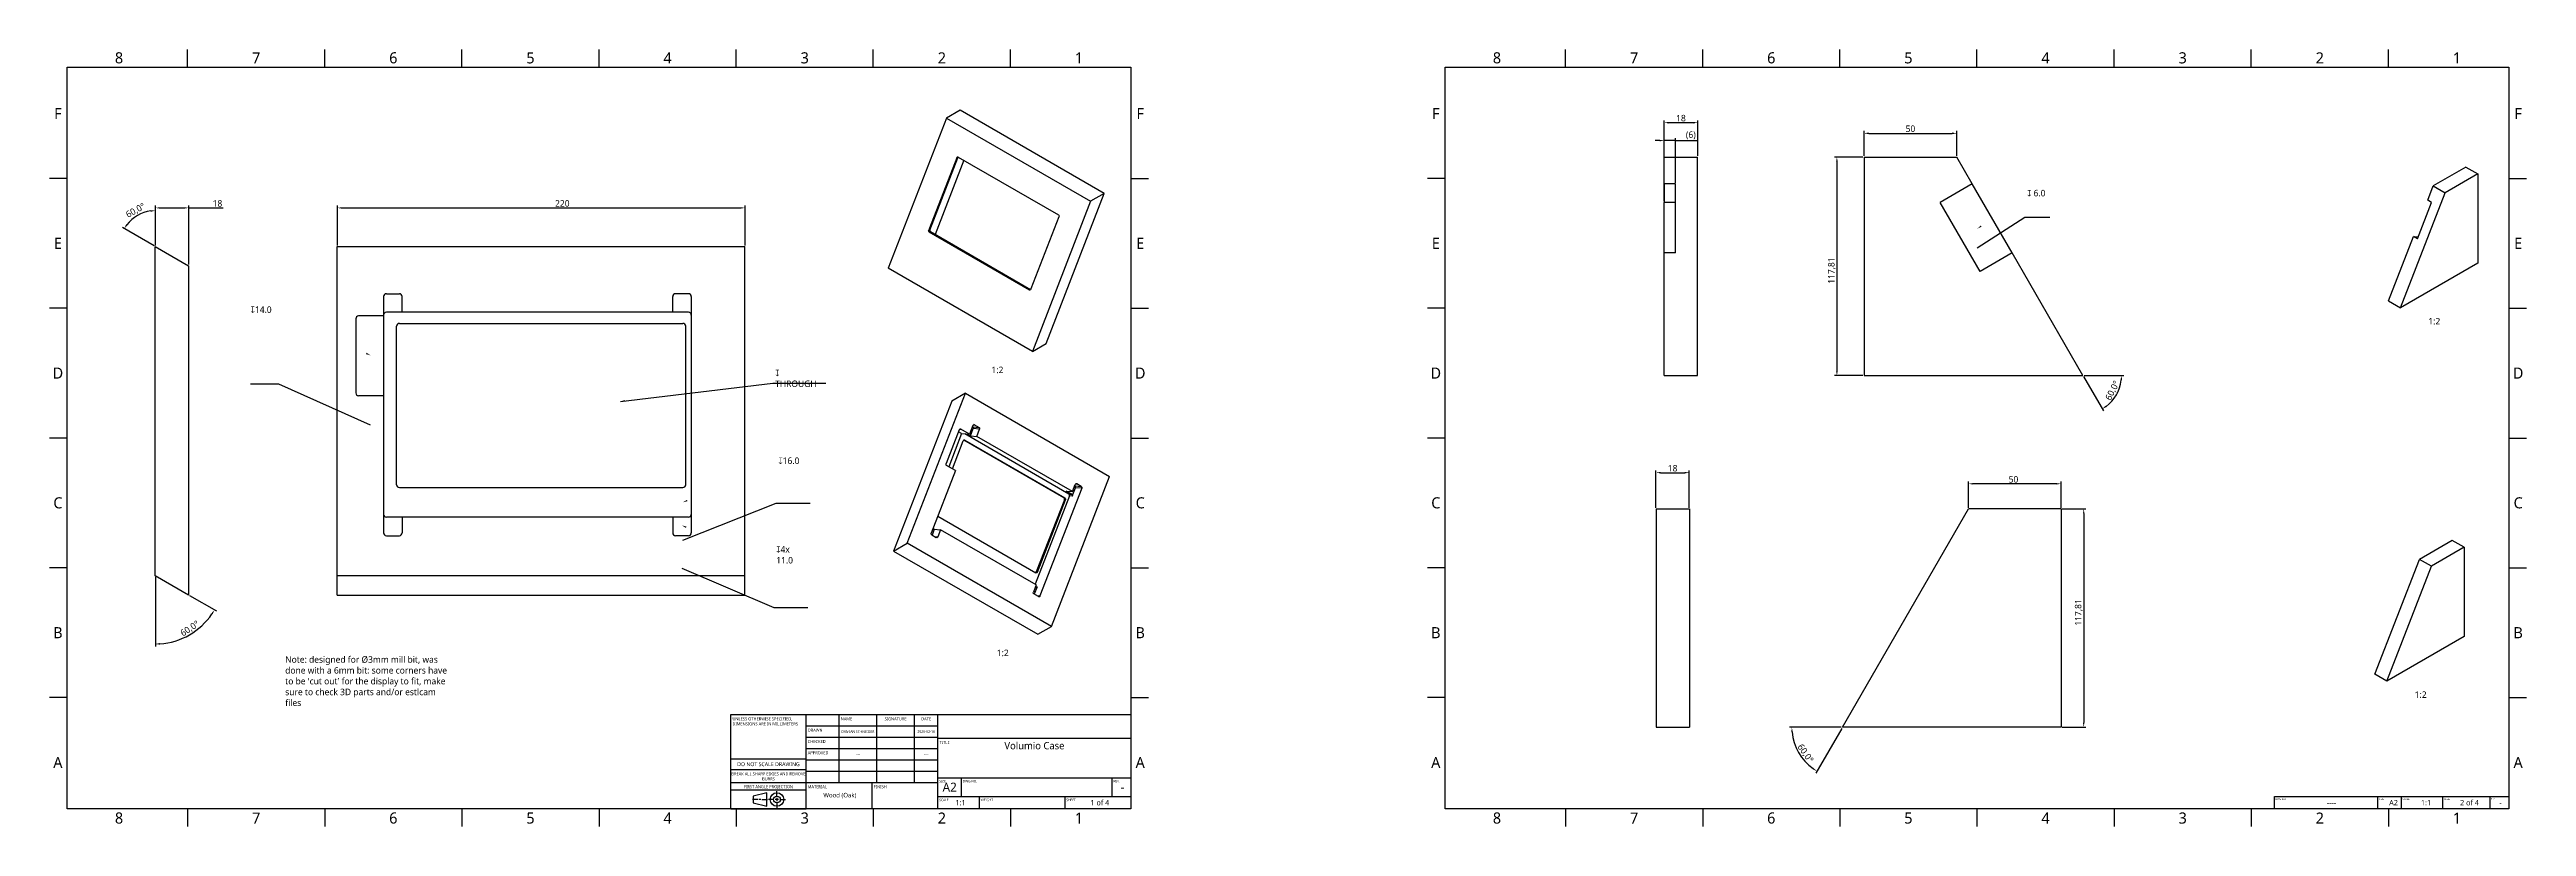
# Model space of a CAD drawing. Extents: x 0 to 2824, y 0 to 420.
# Drawn here: x 0 to 1337, y 0 to 420 of the extents above; entities that cross this region are included whole.
import ezdxf

# ---------------------------------------------------------------- set-up
doc = ezdxf.new("R2010")
doc.units = 0
doc.header["$LTSCALE"] = 12.7
doc.layers.get('DEFPOINTS').update_dxf_attribs({"linetype": 'CONTINUOUS'})
for name, color, linetype in [('ANNOTATION_TEXT', 7, 'CONTINUOUS'), ('BORDER_FRAME', 7, 'CONTINUOUS'), ('BORDER_ZONES', 7, 'CONTINUOUS'), ('TANGENT_LINES', 7, 'CONTINUOUS'), ('TITLE_BLOCK', 7, 'CONTINUOUS'), ('VISIBLE', 7, 'CONTINUOUS')]:
    doc.layers.add(name, color=color, linetype=linetype)
doc.styles.add('ONSHAPE-STANDARD', font='NotoSans-Regular.ttf')
doc.styles.add('ONSHAPE-STANDARD-DIMENSION', font='')
doc.styles.add('ONSHAPE-STANDARD-FIELDS', font='')
doc.styles.add('ONSHAPE-STANDARD-NOTESTYLE', font='Noto Sans', dxfattribs={"height": 3.5})
doc.styles.add('ONSHAPE-STANDARD-VIEW-LABE', font='NotoSans-Regular.ttf', dxfattribs={"height": 3.5})
doc.styles.get('ONSHAPE-STANDARD-DIMENSION').set_extended_font_data('Noto Sans')
doc.styles.get('ONSHAPE-STANDARD-FIELDS').set_extended_font_data('Noto Sans')
doc.dimstyles.new('ONSHAPE-ISO-25$0', dxfattribs={"dimtxt": 3.5, "dimasz": 2.5, "dimexe": 1.25, "dimexo": 0.625, "dimtad": 1, "dimtxsty": 'ONSHAPE-STANDARD-DIMENSION', "dimcen": 2.5, "dimclrd": 7, "dimclre": 7, "dimclrt": 7, "dimadec": 1, "dimazin": 3, "dimtfac": 1, "dimtmove": 0, "dimatfit": 3})
doc.dimstyles.new('ONSHAPE-ISO-25$2', dxfattribs={"dimtxt": 3.5, "dimasz": 2.5, "dimexe": 1.25, "dimexo": 0.625, "dimtad": 1, "dimtxsty": 'ONSHAPE-STANDARD-DIMENSION', "dimcen": 2.5, "dimclrd": 7, "dimclre": 7, "dimclrt": 7, "dimadec": 1, "dimazin": 3, "dimtfac": 1, "dimtmove": 0, "dimatfit": 3})

msp = doc.modelspace()

# ---------------------------------------------------------------- texts
at = {"layer": 'ANNOTATION_TEXT', "char_height": 3.5, "style": 'ONSHAPE-STANDARD-NOTESTYLE'}
for s, insert, width, attachment_point in [('{\\FGDT.SHX|c0;x}\\fNoto Sans|b0|i0|c0|p0; 6.0}', (1067.555, 342.042), 12.34382, 4), ('{\\FGDT.SHX|c0;x}\\fNoto Sans|b0|i0|c0|p0;14.0}', (109.013, 279.209), 13.94349, 4), ('{\\FGDT.SHX|c0;x\\P}\\fNoto Sans|b0|i0|c0|p0;THROUGH\\P}', (392.043, 242.137), 17.13, 4), ('{\\FGDT.SHX|c0;x}\\fNoto Sans|b0|i0|c0|p0;16.0}', (393.787, 197.722), 17.13, 4), ('{\\FGDT.SHX|c0;x}\\fNoto Sans|b0|i0|c0|p0;4x\\P11.0}', (392.604, 146.964), 17.13, 4), ("Note: designed for Ø3mm mill bit, was\\Pdone with a 6mm bit: some corners have\\Pto be 'cut out' for the display to fit, make\\Psure to check 3D parts and/or estlcam\\Pfiles}", (127.666, 92.285), 93.98, 1)]:
    msp.add_mtext(s, dxfattribs=dict(at, insert=insert, width=width, attachment_point=attachment_point))
at = {"layer": 'ANNOTATION_TEXT', "color": 7, "char_height": 3.5, "attachment_point": 2, "style": 'ONSHAPE-STANDARD-VIEW-LABE'}
for insert in [(1286.679, 274.739), (511.347, 248.473), (514.232, 95.871), (1279.31, 73.334)]:
    msp.add_mtext(' 1:2', dxfattribs=dict(at, insert=insert))
at = {"layer": 'BORDER_ZONES', "char_height": 6, "attachment_point": 5, "style": 'ONSHAPE-STANDARD'}
for s, insert in [('8', (38, 415)), ('7', (112, 415)), ('6', (186, 415)), ('5', (260, 415)), ('4', (334, 415)), ('3', (408, 415)), ('2', (482, 415)), ('1', (556, 415)), ('8', (781.5, 415)), ('7', (855.5, 415)), ('6', (929.5, 415)), ('5', (1003.5, 415)), ('4', (1077.5, 415)), ('3', (1151.5, 415)), ('2}', (1225.5, 415)), ('1', (1299.5, 415)), ('F', (5, 385)), ('F', (589, 385)), ('F', (748.5, 385)), ('F', (1332.5, 385)), ('E', (5, 315)), ('E', (589, 315)), ('E', (748.5, 315)), ('E', (1332.5, 315)), ('D', (5, 245)), ('D', (589, 245)), ('D', (748.5, 245)), ('D', (1332.5, 245)), ('C', (5, 175)), ('C', (589, 175)), ('C', (748.5, 175)), ('C', (1332.5, 175)), ('B', (5, 105)), ('B', (589, 105)), ('B', (748.5, 105)), ('B', (1332.5, 105)), ('A', (5, 35)), ('A', (589, 35)), ('A', (748.5, 35)), ('A', (1332.5, 35)), ('8', (38, 5)), ('7', (112, 5)), ('6', (186, 5)), ('5', (260, 5)), ('4', (334, 5)), ('3', (408, 5)), ('2', (482, 5)), ('1', (556, 5)), ('8', (781.5, 5)), ('7', (855.5, 5)), ('6', (929.5, 5)), ('5', (1003.5, 5)), ('4', (1077.5, 5)), ('3', (1151.5, 5)), ('2', (1225.5, 5)), ('1', (1299.5, 5))]:
    msp.add_mtext(s, dxfattribs=dict(at, insert=insert))
at = {"layer": 'TITLE_BLOCK'}
for s, insert, char_height, width, attachment_point, style in [('UNLESS OTHERWISE SPECIFIED, DIMENSIONS ARE IN MILLIMETERS', (368.994, 59.337), 1.6256, 40.64, 1, 'ONSHAPE-STANDARD'), ('NAME', (427.414, 59.337), 1.6256, 20.32, 1, 'ONSHAPE-STANDARD'), ('SIGNATURE', (457, 59.337), 1.6256, 20.32, 2, 'ONSHAPE-STANDARD'), ('DATE', (473.51, 59.337), 1.6256, 12.7, 2, 'ONSHAPE-STANDARD'), ('APPROVED', (409.634, 41.049), 1.6256, 17.78, 1, 'ONSHAPE-STANDARD'), ('CHECKED', (409.634, 47.145), 1.6256, 17.78, 1, 'ONSHAPE-STANDARD'), ('DRAWN', (409.634, 53.241), 1.6256, 17.78, 1, 'ONSHAPE-STANDARD'), ('DAMIAN SCHNEIDER}', (436.68, 51.656), 1.3655, 20.32, 5, 'ONSHAPE-STANDARD-FIELDS'), ('2020-02-16}', (473.51, 51.656), 1.3655, 12.7, 5, 'ONSHAPE-STANDARD-FIELDS'), ('TITLE', (480.754, 46.637), 1.6256, 12.7, 1, 'ONSHAPE-STANDARD'), ('Volumio Case}', (531.93, 44.036), 3.90144, 93.98, 5, 'ONSHAPE-STANDARD-FIELDS'), ('BREAK ALL SHARP EDGES AND REMOVE BURRS', (388.42, 29.67), 1.6256, 40.64, 2, 'ONSHAPE-STANDARD'), ('DO NOT SCALE DRAWING', (388.42, 35.124), 2.11328, 40.64, 2, 'ONSHAPE-STANDARD'), ('----', (436.68, 39.464), 1.3655, 20.32, 5, 'ONSHAPE-STANDARD-FIELDS'), ('----', (473.51, 39.464), 1.3655, 12.7, 5, 'ONSHAPE-STANDARD-FIELDS'), ('FIRST ANGLE PROJECTION', (388.42, 22.761), 1.6256, 40.64, 2, 'ONSHAPE-STANDARD'), ('MATERIAL', (409.634, 22.761), 1.6256, 35.56, 1, 'ONSHAPE-STANDARD'), (' Wood (Oak)}', (426.52, 17.112), 2.4384, 35.56, 5, 'ONSHAPE-STANDARD-FIELDS'), ('FINISH', (445.194, 22.761), 1.6256, 35.56, 1, 'ONSHAPE-STANDARD'), ('SIZE', (480.575, 25.594), 1.3005, 12.7, 1, 'ONSHAPE-STANDARD'), ('SCALE', (480.575, 15.434), 1.3005, 22.352, 1, 'ONSHAPE-STANDARD'), ('A2', (486.21, 21.684), 4.8768, 12.7, 5, 'ONSHAPE-STANDARD-FIELDS'), ('1:1', (492.052, 13.302), 2.9261, 20.32, 5, 'ONSHAPE-STANDARD-FIELDS'), ('DWG NO.', (493.275, 25.594), 1.3005, 81.28, 1, 'ONSHAPE-STANDARD'), ('WEIGHT', (502.927, 15.434), 1.3005, 46.228, 1, 'ONSHAPE-STANDARD'), ('SHEET', (549.155, 15.434), 1.3005, 35.56, 1, 'ONSHAPE-STANDARD'), ('1 of 4', (567.236, 13.302), 2.9261, 33.528, 5, 'ONSHAPE-STANDARD-FIELDS'), ('REV.', (574.555, 25.594), 1.3005, 10.16, 1, 'ONSHAPE-STANDARD'), ('-', (579.428, 21.684), 4.877, 9.144, 5, 'ONSHAPE-STANDARD-FIELDS'), ('DWG NO.', (1201.544, 15.726), 0.9754, 55.88, 1, 'ONSHAPE-STANDARD'), ('SIZE', (1257.424, 15.726), 0.9754, 12.7, 1, 'ONSHAPE-STANDARD'), ('A2', (1265.27, 13.302), 2.9261, 12.7, 5, 'ONSHAPE-STANDARD-FIELDS'), ('SCALE', (1270.124, 15.726), 0.9754, 22.352, 1, 'ONSHAPE-STANDARD'), ('1:1', (1282.796, 13.302), 2.9261, 22.352, 5, 'ONSHAPE-STANDARD-FIELDS'), ('SHEET', (1292.476, 15.726), 0.9754, 25.4, 1, 'ONSHAPE-STANDARD'), ('2 of 4', (1306.266, 13.302), 2.9261, 22.1488, 5, 'ONSHAPE-STANDARD-FIELDS'), ('REV.', (1317.787, 15.872), 0.8128, 10.16, 1, 'ONSHAPE-STANDARD'), ('----', (1231.793, 13.302), 2.9261, 55.88, 5, 'ONSHAPE-STANDARD-FIELDS'), ('-', (1322.928, 13.302), 2.926, 9.144, 5, 'ONSHAPE-STANDARD-FIELDS')]:
    msp.add_mtext(s, dxfattribs=dict(at, insert=insert, char_height=char_height, width=width, attachment_point=attachment_point, style=style))

# ---------------------------------------------------------------- blocks, each defined once
blk = doc.blocks.new('*D1')
at = {"layer": 'ANNOTATION_TEXT', "color": 7}
for p, q in [((155.8, 313.9), (155.8, 335.4)), ((375.8, 313.9), (375.8, 335.4)), ((158.3, 334.1), (373.3, 334.1))]:
    blk.add_line(p, q, dxfattribs=at)
for points in [[(158.3, 334.5), (158.3, 333.7), (155.8, 334.1)], [(373.3, 333.7), (373.3, 334.5), (375.8, 334.1)]]:
    blk.add_solid(points, dxfattribs=at)
at = {"layer": 'DEFPOINTS', "color": 0}
for p in [(375.8, 334.1), (155.8, 313.3), (375.8, 313.3)]:
    blk.add_point(p, dxfattribs=at)
at = {"layer": 'ANNOTATION_TEXT', "color": 7, "insert": (277.2, 336.5), "char_height": 3.5, "attachment_point": 5, "style": 'ONSHAPE-STANDARD-DIMENSION'}
blk.add_mtext('220', dxfattribs=at)
blk = doc.blocks.new('*D2')
at = {"layer": 'ANNOTATION_TEXT', "color": 7}
for p, q in [((57.6, 313.9), (57.6, 335.4)), ((75.6, 303.5), (75.6, 335.4)), ((60.1, 334.1), (73.1, 334.1)), ((75.6, 334.1), (94.2, 334.1))]:
    blk.add_line(p, q, dxfattribs=at)
for points in [[(60.1, 334.5), (60.1, 333.7), (57.6, 334.1)], [(73.1, 333.7), (73.1, 334.5), (75.6, 334.1)]]:
    blk.add_solid(points, dxfattribs=at)
at = {"layer": 'DEFPOINTS', "color": 0}
for p in [(75.6, 334.1), (57.6, 313.3), (75.6, 302.9)]:
    blk.add_point(p, dxfattribs=at)
at = {"layer": 'ANNOTATION_TEXT', "color": 7, "insert": (91.1, 336.5), "char_height": 3.5, "attachment_point": 5, "style": 'ONSHAPE-STANDARD-DIMENSION'}
blk.add_mtext('18', dxfattribs=at)
blk = doc.blocks.new('*D3')
at = {"layer": 'ANNOTATION_TEXT', "color": 7}
for p, q in [((57.6, 135.1), (57.6, 97.6)), ((76.1, 125), (90.6, 116.7))]:
    blk.add_line(p, q, dxfattribs=at)
blk.add_arc((57.6, 135.7), 36.8, 273.888, 326.112, dxfattribs=at)
for points in [[(88.5, 114.9), (87.8, 115.4), (89.5, 117.3)], [(60.1, 99.4), (60.1, 98.5), (57.6, 98.9)]]:
    blk.add_solid(points, dxfattribs=at)
at = {"layer": 'DEFPOINTS', "color": 0}
for p in [(57.6, 313.3), (57.6, 135.7), (57.6, 135.7), (75.6, 125.3), (70.2, 101.1)]:
    blk.add_point(p, dxfattribs=at)
at = {"layer": 'ANNOTATION_TEXT', "color": 7, "insert": (76.3, 107.1), "char_height": 3.5, "attachment_point": 5, "rotation": 33.1897, "style": 'ONSHAPE-STANDARD-DIMENSION'}
blk.add_mtext('60,0%%d', dxfattribs=at)
blk = doc.blocks.new('*D4')
at = {"layer": 'ANNOTATION_TEXT', "color": 7}
for p, q in [((57, 313.6), (39.8, 323.6)), ((57.6, 313.9), (57.6, 333.9))]:
    blk.add_line(p, q, dxfattribs=at)
blk.add_arc((57.6, 313.3), 19.3, 97.4214, 142.5786, dxfattribs=at)
for points in [[(41.9, 325.3), (42.6, 324.8), (40.8, 323)], [(55.1, 332), (55, 332.9), (57.6, 332.6)]]:
    blk.add_solid(points, dxfattribs=at)
at = {"layer": 'DEFPOINTS', "color": 0}
for p in [(45.2, 328.1), (57.6, 313.3), (57.6, 313.3), (75.6, 302.9), (57.6, 135.7)]:
    blk.add_point(p, dxfattribs=at)
at = {"layer": 'ANNOTATION_TEXT', "color": 7, "insert": (47, 332.6), "char_height": 3.5, "attachment_point": 5, "rotation": 28.6284, "style": 'ONSHAPE-STANDARD-DIMENSION'}
blk.add_mtext('60,0%%d', dxfattribs=at)
blk = doc.blocks.new('*D5')
at = {"layer": 'ANNOTATION_TEXT', "color": 7}
for p, q in [((979, 361.5), (963.7, 361.5)), ((964.9, 359), (964.9, 246.2)), ((979, 243.7), (963.7, 243.7))]:
    blk.add_line(p, q, dxfattribs=at)
for points in [[(965.4, 359), (964.5, 359), (964.9, 361.5)], [(964.5, 246.2), (965.4, 246.2), (964.9, 243.7)]]:
    blk.add_solid(points, dxfattribs=at)
at = {"layer": 'DEFPOINTS', "color": 0}
for p in [(979.6, 361.5), (964.9, 243.7), (979.6, 243.7)]:
    blk.add_point(p, dxfattribs=at)
at = {"layer": 'ANNOTATION_TEXT', "color": 7, "insert": (962.2, 300.3), "char_height": 3.5, "attachment_point": 5, "rotation": 90, "style": 'ONSHAPE-STANDARD-DIMENSION'}
blk.add_mtext('117,81', dxfattribs=at)
blk = doc.blocks.new('*D6')
at = {"layer": 'ANNOTATION_TEXT', "color": 7}
for p, q in [((979.6, 362.2), (979.6, 375.6)), ((982.1, 374.3), (1027.1, 374.3)), ((1029.6, 362.2), (1029.6, 375.6))]:
    blk.add_line(p, q, dxfattribs=at)
for points in [[(982.1, 374.8), (982.1, 373.9), (979.6, 374.3)], [(1027.1, 373.9), (1027.1, 374.8), (1029.6, 374.3)]]:
    blk.add_solid(points, dxfattribs=at)
at = {"layer": 'DEFPOINTS', "color": 0}
for p in [(1029.6, 374.3), (979.6, 361.5), (1029.6, 361.5)]:
    blk.add_point(p, dxfattribs=at)
at = {"layer": 'ANNOTATION_TEXT', "color": 7, "insert": (1004.6, 376.8), "char_height": 3.5, "attachment_point": 5, "style": 'ONSHAPE-STANDARD-DIMENSION'}
blk.add_mtext('50', dxfattribs=at)
blk = doc.blocks.new('*D7')
at = {"layer": 'ANNOTATION_TEXT', "color": 7}
for p, q in [((1098, 243.2), (1108.7, 224.6)), ((1098.3, 243.7), (1119.7, 243.7))]:
    blk.add_line(p, q, dxfattribs=at)
blk.add_arc((1097.7, 243.7), 20.8, 306.8794, 353.1206, dxfattribs=at)
for points in [[(1118.8, 241.2), (1117.9, 241.3), (1118.5, 243.7)], [(1109.9, 227.4), (1110.4, 226.7), (1108.1, 225.7)]]:
    blk.add_solid(points, dxfattribs=at)
at = {"layer": 'DEFPOINTS', "color": 0}
for p in [(1059.5, 309.8), (979.6, 243.7), (1097.7, 243.7), (1097.7, 243.7), (1113.6, 230.3)]:
    blk.add_point(p, dxfattribs=at)
at = {"layer": 'ANNOTATION_TEXT', "color": 7, "insert": (1113.8, 235.5), "char_height": 3.5, "attachment_point": 5, "rotation": 63.0706, "style": 'ONSHAPE-STANDARD-DIMENSION'}
blk.add_mtext('60,0%%d', dxfattribs=at)
blk = doc.blocks.new('*D8')
at = {"layer": 'ANNOTATION_TEXT', "color": 7}
for p, q in [((871.8, 362.2), (871.8, 381.3)), ((874.3, 380.1), (887.3, 380.1)), ((889.8, 362.2), (889.8, 381.3))]:
    blk.add_line(p, q, dxfattribs=at)
for points in [[(874.3, 380.5), (874.3, 379.6), (871.8, 380.1)], [(887.3, 379.6), (887.3, 380.5), (889.8, 380.1)]]:
    blk.add_solid(points, dxfattribs=at)
at = {"layer": 'DEFPOINTS', "color": 0}
for p in [(889.8, 380.1), (871.8, 361.5), (889.8, 361.5)]:
    blk.add_point(p, dxfattribs=at)
at = {"layer": 'ANNOTATION_TEXT', "color": 7, "insert": (880.8, 382.5), "char_height": 3.5, "attachment_point": 5, "style": 'ONSHAPE-STANDARD-DIMENSION'}
blk.add_mtext('18', dxfattribs=at)
blk = doc.blocks.new('*D9')
at = {"layer": 'ANNOTATION_TEXT', "color": 7}
for p, q in [((869.3, 370.4), (866.8, 370.4)), ((871.8, 337.7), (871.8, 371.7)), ((877.8, 370.4), (871.8, 370.4)), ((877.8, 347.7), (877.8, 371.7)), ((877.8, 370.4), (889.3, 370.4)), ((880.3, 370.4), (882.8, 370.4))]:
    blk.add_line(p, q, dxfattribs=at)
for points in [[(869.3, 370), (869.3, 370.8), (871.8, 370.4)], [(880.3, 370.8), (880.3, 370), (877.8, 370.4)]]:
    blk.add_solid(points, dxfattribs=at)
at = {"layer": 'DEFPOINTS', "color": 0}
for p in [(871.8, 370.4), (871.8, 337.1), (877.8, 347.1)]:
    blk.add_point(p, dxfattribs=at)
at = {"layer": 'ANNOTATION_TEXT', "color": 7, "insert": (886.1, 373.2), "char_height": 3.5, "attachment_point": 5, "style": 'ONSHAPE-STANDARD-DIMENSION'}
blk.add_mtext('(6)', dxfattribs=at)
blk = doc.blocks.new('*D10')
at = {"layer": 'ANNOTATION_TEXT', "color": 7}
for p, q in [((867.3, 172.4), (867.3, 192.5)), ((869.8, 191.3), (882.8, 191.3)), ((885.3, 172.4), (885.3, 192.5))]:
    blk.add_line(p, q, dxfattribs=at)
for points in [[(869.8, 191.7), (869.8, 190.9), (867.3, 191.3)], [(882.8, 190.9), (882.8, 191.7), (885.3, 191.3)]]:
    blk.add_solid(points, dxfattribs=at)
at = {"layer": 'DEFPOINTS', "color": 0}
for p in [(885.3, 191.3), (867.3, 171.8), (885.3, 171.8)]:
    blk.add_point(p, dxfattribs=at)
at = {"layer": 'ANNOTATION_TEXT', "color": 7, "insert": (876.3, 193.7), "char_height": 3.5, "attachment_point": 5, "style": 'ONSHAPE-STANDARD-DIMENSION'}
blk.add_mtext('18', dxfattribs=at)
blk = doc.blocks.new('*D11')
at = {"layer": 'ANNOTATION_TEXT', "color": 7}
for p, q in [((1086.5, 171.8), (1099.3, 171.8)), ((1098.1, 169.3), (1098.1, 56.5)), ((1086.5, 54), (1099.3, 54))]:
    blk.add_line(p, q, dxfattribs=at)
for points in [[(1098.5, 169.3), (1097.7, 169.3), (1098.1, 171.8)], [(1097.7, 56.5), (1098.5, 56.5), (1098.1, 54)]]:
    blk.add_solid(points, dxfattribs=at)
at = {"layer": 'DEFPOINTS', "color": 0}
for p in [(1085.9, 171.8), (1085.9, 54), (1098.1, 54)]:
    blk.add_point(p, dxfattribs=at)
at = {"layer": 'ANNOTATION_TEXT', "color": 7, "insert": (1095.4, 115.9), "char_height": 3.5, "attachment_point": 5, "rotation": 90, "style": 'ONSHAPE-STANDARD-DIMENSION'}
blk.add_mtext('117,81', dxfattribs=at)
blk = doc.blocks.new('*D12')
at = {"layer": 'ANNOTATION_TEXT', "color": 7}
for p, q in [((1035.9, 172.4), (1035.9, 186.6)), ((1083.4, 185.3), (1038.4, 185.3)), ((1085.9, 172.4), (1085.9, 186.6))]:
    blk.add_line(p, q, dxfattribs=at)
for points in [[(1038.4, 185.7), (1038.4, 184.9), (1035.9, 185.3)], [(1083.4, 184.9), (1083.4, 185.7), (1085.9, 185.3)]]:
    blk.add_solid(points, dxfattribs=at)
at = {"layer": 'DEFPOINTS', "color": 0}
for p in [(1035.9, 185.3), (1035.9, 171.8), (1085.9, 171.8)]:
    blk.add_point(p, dxfattribs=at)
at = {"layer": 'ANNOTATION_TEXT', "color": 7, "insert": (1060.2, 187.7), "char_height": 3.5, "attachment_point": 5, "style": 'ONSHAPE-STANDARD-DIMENSION'}
blk.add_mtext('50', dxfattribs=at)
blk = doc.blocks.new('*D13')
at = {"layer": 'ANNOTATION_TEXT', "color": 7}
for p, q in [((967.3, 54), (939.3, 54)), ((967.6, 53.4), (953.6, 29.3))]:
    blk.add_line(p, q, dxfattribs=at)
blk.add_arc((967.9, 54), 27.3, 185.2475, 234.7525, dxfattribs=at)
for points in [[(941.1, 51.5), (940.3, 51.5), (940.6, 54)], [(951.9, 31.3), (952.3, 32), (954.2, 30.3)]]:
    blk.add_solid(points, dxfattribs=at)
at = {"layer": 'DEFPOINTS', "color": 0}
for p in [(1035.9, 171.8), (967.9, 54), (967.9, 54), (1085.9, 54), (942.2, 44.6)]:
    blk.add_point(p, dxfattribs=at)
at = {"layer": 'ANNOTATION_TEXT', "color": 7, "insert": (947.8, 39.8), "char_height": 3.5, "attachment_point": 5, "rotation": 305.1155, "style": 'ONSHAPE-STANDARD-DIMENSION'}
blk.add_mtext('60,0%%d', dxfattribs=at)

# ---------------------------------------------------------------- dimensions: what is measured, and where the dimension line sits
at = {"layer": 'ANNOTATION_TEXT'}
dim = msp.add_linear_dim(base=(871.765, 370.408), p1=(877.765, 347.062, -0.652), p2=(871.765, 337.062, -17.972), angle=0, text='(<>)', dimstyle='ONSHAPE-ISO-25$0', override={"dimlfac": 1, "dimpost": ''}, dxfattribs=at)
dim.commit()
dim.dimension.update_dxf_attribs({"geometry": '*D9', "text_midpoint": (886.054, 370.408), "dimtype": 160})
for base, p1, p2, angle, picture, middle, dimtype in [((889.765, 380.06), (871.765, 361.538), (889.765, 361.538), 0, '*D8', (880.765, 380.06), 161), ((1029.637, 374.342), (979.637, 361.538), (1029.637, 361.538), 0, '*D6', (1004.637, 374.342), 161), ((964.942, 243.725), (979.637, 361.538, 3), (979.637, 243.725, 3), 90, '*D5', (964.942, 300.32), 160), ((75.569, 334.101), (57.569, 313.311, 220), (75.569, 302.919, 220), 0, '*D2', (91.122, 334.101), 160), ((885.323, 191.268), (867.323, 171.8), (885.323, 171.8), 0, '*D10', (876.323, 191.268), 161), ((1035.902, 185.309), (1085.902, 171.8), (1035.902, 171.8), 180, '*D12', (1060.161, 185.309), 161), ((1098.073, 53.988), (1085.902, 171.8), (1085.902, 53.988), 270, '*D11', (1098.073, 115.865), 161)]:
    dim = msp.add_linear_dim(base=base, p1=p1, p2=p2, angle=angle, dimstyle='ONSHAPE-ISO-25$0', override={"dimlfac": 1, "dimpost": ''}, dxfattribs=at)
    dim.commit()
    dim.dimension.update_dxf_attribs({"geometry": picture, "text_midpoint": middle, "dimtype": dimtype})
for base, line1, line2, picture, middle in [((45.154, 328.107), ((57.569, 313.311, 220), (75.569, 302.919, 220)), ((57.569, 135.703, 220), (57.569, 313.311, 220)), '*D4', (48.315, 330.264)), ((70.172, 101.077), ((75.569, 125.311, 220), (57.569, 135.703, 220)), ((57.569, 135.703, 220), (57.569, 313.311, 220)), '*D3', (77.741, 104.866)), ((1113.616, 230.334), ((1097.656, 243.725, 3), (1059.495, 309.823, 3)), ((979.637, 243.725, 3), (1097.656, 243.725, 3)), '*D7', (1116.231, 234.29)), ((942.223, 44.648), ((967.883, 53.988), (1035.902, 171.8)), ((1085.902, 53.988), (967.883, 53.988)), '*D13', (945.546, 38.28))]:
    dim = msp.add_angular_dim_2l(base=base, line1=line1, line2=line2, dimstyle='ONSHAPE-ISO-25$2', override={"dimlfac": 1, "dimpost": '', "dimtdec": 0}, dxfattribs=at)
    dim.commit()
    dim.dimension.update_dxf_attribs({"geometry": picture, "text_midpoint": middle, "dimtype": 162})
dim = msp.add_linear_dim(base=(375.755, 334.101), p1=(155.755, 313.311, 9), p2=(375.755, 313.311, 9), dimstyle='ONSHAPE-ISO-25$0', override={"dimlfac": 1, "dimpost": ''}, dxfattribs=at)
dim.commit()
dim.dimension.update_dxf_attribs({"geometry": '*D1', "text_midpoint": (277.18, 334.101), "dimtype": 160})

# ---------------------------------------------------------------- linework, layer by layer
at = {"layer": 'ANNOTATION_TEXT', "extrusion": (0, -0.177591, 0.984104)}
msp.add_lwpolyline([(1040.699, 317.525), (1066.305, 334.418), (1079.899, 334.418)], dxfattribs=at)
at = {"layer": 'ANNOTATION_TEXT', "extrusion": (0, -0.376695, 0.926337)}
msp.add_lwpolyline([(173.656, 234.136), (124.207, 258.028), (109.013, 258.028)], dxfattribs=at)
at = {"layer": 'ANNOTATION_TEXT'}
msp.add_lwpolyline([(308.582, 229.755), (390.793, 239.655), (419.325, 239.655)], dxfattribs=at)
at = {"layer": 'ANNOTATION_TEXT', "extrusion": (0, -0.331971, 0.94329)}
msp.add_lwpolyline([(342.255, 164.233), (392.537, 185.319), (410.917, 185.319)], dxfattribs=at)
at = {"layer": 'ANNOTATION_TEXT', "extrusion": (0, 0.388943, -0.921262)}
msp.add_lwpolyline([(-341.755, 151.779), (-391.354, 128.64), (-409.734, 128.64)], dxfattribs=at)
at = {"layer": 'ANNOTATION_TEXT'}
for points in [[(1043.022, 323.937), (1040.699, 322.925), (1042.569, 324.636)], [(171.545, 255.986), (173.656, 254.584), (171.204, 255.225)], [(311.114, 229.641), (308.582, 229.755), (311.015, 230.468)], [(344.733, 175.871), (342.255, 175.339), (344.427, 176.646)], [(343.888, 161.482), (341.755, 162.852), (344.217, 162.248)]]:
    msp.add_solid(points, dxfattribs=at)
at = {"layer": 'BORDER_FRAME'}
for p, q in [((10, 10), (10, 410)), ((10, 410), (584, 410)), ((584, 410), (584, 10)), ((753.5, 10), (753.5, 410)), ((753.5, 410), (1327.5, 410)), ((1327.5, 410), (1327.5, 10)), ((584, 10), (10, 10)), ((1327.5, 10), (753.5, 10))]:
    msp.add_line(p, q, dxfattribs=at)
at = {"layer": 'BORDER_ZONES'}
for p, q in [((75, 410), (75, 419.5)), ((149, 410), (149, 419.5)), ((223, 410), (223, 419.5)), ((297, 410), (297, 419.5)), ((371, 410), (371, 419.5)), ((445, 410), (445, 419.5)), ((519, 410), (519, 419.5)), ((818.5, 410), (818.5, 419.5)), ((892.5, 410), (892.5, 419.5)), ((966.5, 410), (966.5, 419.5)), ((1040.5, 410), (1040.5, 419.5)), ((1114.5, 410), (1114.5, 419.5)), ((1188.5, 410), (1188.5, 419.5)), ((1262.5, 410), (1262.5, 419.5)), ((10, 350), (0.5, 350)), ((584, 350), (593.5, 350)), ((753.5, 350), (744, 350)), ((1327.5, 350), (1337, 350)), ((10, 280), (0.5, 280)), ((584, 280), (593.5, 280)), ((753.5, 280), (744, 280)), ((1327.5, 280), (1337, 280)), ((10, 210), (0.5, 210)), ((584, 210), (593.5, 210)), ((753.5, 210), (744, 210)), ((1327.5, 210), (1337, 210)), ((10, 140), (0.5, 140)), ((584, 140), (593.5, 140)), ((753.5, 140), (744, 140)), ((1327.5, 140), (1337, 140)), ((10, 70), (0.5, 70)), ((584, 70), (593.5, 70)), ((753.5, 70), (744, 70)), ((1327.5, 70), (1337, 70)), ((75, 10), (75, 0.5)), ((149, 10), (149, 0.5)), ((223, 10), (223, 0.5)), ((297, 10), (297, 0.5)), ((371, 10), (371, 0.5)), ((445, 10), (445, 0.5)), ((519, 10), (519, 0.5)), ((818.5, 10), (818.5, 0.5)), ((892.5, 10), (892.5, 0.5)), ((966.5, 10), (966.5, 0.5)), ((1040.5, 10), (1040.5, 0.5)), ((1114.5, 10), (1114.5, 0.5)), ((1188.5, 10), (1188.5, 0.5)), ((1262.5, 10), (1262.5, 0.5))]:
    msp.add_line(p, q, dxfattribs=at)
at = {"layer": 'TANGENT_LINES'}
for p, q in [((490.643, 361.111), (490.03, 361.166)), ((474.916, 322.211), (475.528, 322.156)), ((475.793, 321.166), (475.181, 321.221)), ((529.275, 289.99), (529.68, 289.954)), ((492.15, 214.763), (491.745, 214.799)), ((498.682, 216.04), (502.05, 215.739)), ((502.315, 214.75), (498.947, 215.05)), ((499.575, 217.168), (499.17, 217.204)), ((494.323, 208.887), (493.918, 208.923)), ((547.804, 177.711), (548.416, 177.656)), ((548.681, 176.666), (548.069, 176.721)), ((550.538, 179.777), (552.068, 179.641)), ((552.334, 178.651), (550.803, 178.788)), ((553.836, 184.197), (557.204, 183.896)), ((557.469, 182.906), (554.101, 183.207)), ((554.729, 185.325), (554.324, 185.361)), ((478.062, 156.812), (479.776, 156.659)), ((532.955, 137.766), (533.567, 137.711)), ((532.516, 129.745), (533.33, 129.672)), ((533.216, 124.968), (534.93, 124.815))]:
    msp.add_line(p, q, dxfattribs=at)
at = {"layer": 'TITLE_BLOCK'}
for p, q in [((368.1, 10), (368.1, 60.8)), ((368.1, 60.8), (408.74, 60.8)), ((408.74, 10), (408.74, 60.8)), ((408.74, 60.8), (479.86, 60.8)), ((408.74, 54.704), (479.86, 54.704)), ((426.52, 24.224), (426.52, 60.8)), ((446.84, 24.224), (446.84, 60.8)), ((467.16, 24.224), (467.16, 60.8)), ((479.86, 10), (479.86, 60.8)), ((479.86, 60.8), (584, 60.8)), ((408.74, 48.608), (479.86, 48.608)), ((408.74, 42.512), (479.86, 42.512)), ((479.86, 48.1), (584, 48.1)), ((368.1, 37.026), (408.74, 37.026)), ((368.1, 31.133), (408.74, 31.133)), ((408.74, 36.416), (479.86, 36.416)), ((408.74, 30.32), (479.86, 30.32)), ((479.86, 26.764), (584, 26.764)), ((492.56, 16.604), (492.56, 26.764)), ((573.84, 16.604), (573.84, 26.764)), ((368.1, 24.224), (408.74, 24.224)), ((368.1, 20.16), (408.74, 20.16)), ((382.934, 15.039), (379.733, 15.039)), ((387.506, 18.697), (380.19, 16.868)), ((380.19, 16.868), (380.19, 13.211)), ((384.214, 15.039), (383.482, 15.039)), ((384.762, 15.039), (387.963, 15.039)), ((387.506, 11.382), (387.506, 18.697)), ((391.163, 15.039), (388.42, 15.039)), ((393.906, 15.039), (392.078, 15.039)), ((392.992, 16.868), (392.992, 19.611)), ((392.992, 15.954), (392.992, 14.125)), ((394.821, 15.039), (397.564, 15.039)), ((408.74, 24.224), (479.86, 24.224)), ((444.3, 10), (444.3, 24.224)), ((479.86, 16.604), (584, 16.604)), ((502.212, 10), (502.212, 16.604)), ((548.44, 10), (548.44, 16.604)), ((1201.008, 10), (1201.008, 16.604)), ((1201.008, 16.604), (1256.888, 16.604)), ((1256.888, 10), (1256.888, 16.604)), ((1256.888, 16.604), (1269.588, 16.604)), ((1269.588, 10), (1269.588, 16.604)), ((1269.588, 16.604), (1291.94, 16.604)), ((1291.94, 10), (1291.94, 16.604)), ((1291.94, 16.604), (1327.5, 16.604)), ((1317.34, 10), (1317.34, 16.604)), ((368.1, 10), (408.74, 10)), ((380.19, 13.211), (387.506, 11.382)), ((392.992, 13.211), (392.992, 10.467))]:
    msp.add_line(p, q, dxfattribs=at)
for radius in [3.658, 1.829]:
    msp.add_circle((392.992, 15.039), radius, dxfattribs=at)
at = {"layer": 'VISIBLE'}
for p, q in [((484.481, 382.554), (453.084, 301.634)), ((491.829, 386.797), (484.481, 382.554)), ((484.481, 382.554), (562.263, 337.647)), ((569.611, 341.89), (491.829, 386.797)), ((490.03, 361.166), (474.916, 322.211)), ((475.528, 322.156), (490.643, 361.111)), ((490.826, 361.543), (544.919, 330.312)), ((871.765, 347.062), (871.765, 361.538)), ((871.765, 361.538), (889.765, 361.538)), ((889.765, 243.725), (889.765, 361.538)), ((979.637, 361.538), (979.637, 243.725)), ((979.637, 361.538), (1029.637, 361.538)), ((1037.995, 347.062), (1029.637, 361.538)), ((493.893, 359.772), (478.343, 319.694)), ((1304.36, 356.144), (1286.682, 345.938)), ((1310.724, 352.469), (1293.046, 342.263)), ((1304.36, 356.144), (1310.724, 352.469)), ((1310.724, 352.469), (1310.724, 304.373)), ((562.263, 337.647), (530.866, 256.726)), ((538.214, 260.969), (569.611, 341.89)), ((569.611, 341.89), (562.263, 337.647)), ((871.765, 347.062), (871.765, 337.062)), ((877.765, 347.062), (871.765, 347.062)), ((871.765, 309.823), (871.765, 337.062)), ((877.765, 337.062), (871.765, 337.062)), ((877.765, 309.823), (877.765, 347.062)), ((1037.995, 347.062), (1020.674, 337.062)), ((1042.174, 299.823), (1020.674, 337.062)), ((1059.495, 309.823), (1037.995, 347.062)), ((1268.998, 280.282), (1293.046, 342.263)), ((1278.247, 317.506), (1285.849, 337.097)), ((1283.727, 338.322), (1286.682, 345.938)), ((1285.849, 337.097), (1283.727, 338.322)), ((1286.682, 345.938), (1293.046, 342.263)), ((475.181, 321.221), (529.275, 289.99)), ((529.776, 290), (475.793, 321.166)), ((545.185, 329.323), (530.07, 290.367)), ((57.569, 135.703), (57.569, 313.311)), ((57.569, 313.311), (75.569, 302.919)), ((155.755, 135.703), (155.755, 313.311)), ((155.755, 313.311), (375.755, 313.311)), ((375.755, 135.703), (375.755, 313.311)), ((871.765, 243.725), (871.765, 309.823)), ((877.765, 309.823), (871.765, 309.823)), ((1059.495, 309.823), (1042.174, 299.823)), ((1097.656, 243.725), (1059.495, 309.823)), ((1262.634, 283.956), (1276.126, 318.73)), ((1276.126, 318.73), (1278.635, 318.506)), ((1278.247, 317.506), (1276.126, 318.73)), ((75.569, 302.919), (75.569, 125.311)), ((530.866, 256.726), (453.084, 301.634)), ((1310.724, 304.373), (1268.998, 280.282)), ((180.755, 286.311), (180.755, 275.811)), ((182.255, 287.811), (189.255, 287.811)), ((190.755, 277.811), (190.755, 286.311)), ((336.755, 277.811), (336.755, 286.311)), ((345.255, 287.811), (338.255, 287.811)), ((346.755, 286.311), (346.755, 158.811)), ((1262.634, 283.956), (1268.998, 280.282)), ((165.755, 274.311), (165.755, 234.311)), ((180.755, 275.811), (167.255, 275.811)), ((180.755, 275.811), (180.755, 232.811)), ((190.755, 277.811), (182.255, 277.811)), ((187.755, 184.811), (187.755, 270.311)), ((189.255, 271.811), (342.255, 271.811)), ((336.755, 277.811), (190.755, 277.811)), ((345.255, 277.811), (336.755, 277.811)), ((343.755, 184.811), (343.755, 270.311)), ((530.866, 256.726), (538.214, 260.969)), ((871.765, 243.725), (889.765, 243.725)), ((979.637, 243.725), (1097.656, 243.725)), ((180.755, 232.811), (167.255, 232.811)), ((180.755, 232.811), (180.755, 158.811)), ((487.365, 229.953), (455.968, 149.032)), ((463.317, 153.275), (494.714, 234.196)), ((494.714, 234.196), (487.365, 229.953)), ((494.714, 234.196), (572.495, 189.288)), ((491.355, 214.385), (484.284, 196.161)), ((496.923, 212.007), (492.15, 214.763)), ((498.78, 216.791), (496.923, 212.007)), ((497.444, 211.178), (498.947, 215.05)), ((498.524, 216.131), (498.682, 216.04)), ((499.575, 217.168), (502.05, 215.739)), ((500.813, 210.877), (502.315, 214.75)), ((492.637, 212.39), (485.699, 194.507)), ((487.656, 193.377), (493.527, 208.51)), ((492.637, 212.39), (490.957, 213.36)), ((492.637, 212.39), (496.923, 212.007)), ((547.804, 177.711), (493.822, 208.877)), ((550.538, 179.777), (494.31, 212.24)), ((494.323, 208.887), (548.416, 177.656)), ((497.444, 211.178), (495.841, 212.104)), ((497.444, 211.178), (500.813, 210.877)), ((552.431, 181.075), (500.813, 210.877)), ((489.322, 192.415), (476.241, 158.7)), ((489.322, 192.415), (484.549, 195.171)), ((541.099, 108.367), (572.495, 189.288)), ((189.255, 183.311), (342.255, 183.311)), ((550.803, 178.788), (532.292, 131.079)), ((548.069, 176.721), (532.955, 137.766)), ((533.567, 137.711), (548.681, 176.666)), ((557.469, 182.906), (534.93, 124.815)), ((552.068, 179.641), (549.063, 181.376)), ((549.063, 181.376), (552.431, 181.075)), ((552.334, 178.651), (554.101, 183.207)), ((552.431, 181.075), (553.934, 184.948)), ((553.836, 184.197), (553.678, 184.288)), ((557.204, 183.896), (554.729, 185.325)), ((190.755, 167.311), (182.255, 167.311)), ((190.755, 167.311), (190.755, 158.811)), ((336.755, 167.311), (190.755, 167.311)), ((345.255, 167.311), (336.755, 167.311)), ((336.755, 167.311), (336.755, 158.811)), ((477.911, 160.832), (476.664, 157.619)), ((477.911, 160.832), (477.222, 161.23)), ((477.911, 160.832), (481.279, 160.531)), ((481.279, 160.531), (479.776, 156.659)), ((479.814, 167.909), (532.771, 137.334)), ((532.897, 130.729), (481.279, 160.531)), ((867.323, 171.8), (867.323, 53.988)), ((867.323, 171.8), (885.323, 171.8)), ((885.323, 171.8), (885.323, 53.988)), ((967.883, 53.988), (1035.902, 171.8)), ((1085.902, 171.8), (1035.902, 171.8)), ((1085.902, 171.8), (1085.902, 53.988)), ((182.255, 157.311), (189.255, 157.311)), ((345.255, 157.311), (338.255, 157.311)), ((455.968, 149.032), (463.317, 153.275)), ((455.968, 149.032), (533.75, 104.125)), ((541.099, 108.367), (463.317, 153.275)), ((476.506, 157.71), (478.981, 156.281)), ((1296.991, 154.739), (1279.313, 144.532)), ((1303.355, 151.064), (1285.677, 140.858)), ((1303.355, 151.064), (1296.991, 154.739)), ((1303.355, 151.064), (1303.355, 102.968)), ((75.569, 125.311), (57.569, 135.703)), ((155.755, 125.311), (155.755, 135.703)), ((375.755, 135.703), (155.755, 135.703)), ((375.755, 125.311), (375.755, 135.703)), ((1255.265, 82.551), (1279.313, 144.532)), ((1261.629, 78.877), (1285.677, 140.858)), ((1285.677, 140.858), (1279.313, 144.532)), ((155.755, 125.311), (375.755, 125.311)), ((532.897, 130.729), (531.395, 126.857)), ((534.135, 124.438), (531.66, 125.867)), ((533.33, 129.672), (531.818, 125.776)), ((532.535, 129.295), (532.376, 129.386)), ((533.75, 104.125), (541.099, 108.367)), ((1303.355, 102.968), (1261.629, 78.877)), ((1261.629, 78.877), (1255.265, 82.551)), ((867.323, 53.988), (885.323, 53.988)), ((1085.902, 53.988), (967.883, 53.988))]:
    msp.add_line(p, q, dxfattribs=at)
for centre, start, end in [((182.255, 286.311), 90, 180), ((189.255, 286.311), 0, 90), ((338.255, 286.311), 90, 180), ((345.255, 286.311), 0, 90), ((167.255, 274.311), 90, 180), ((182.255, 276.311), 90, 180), ((189.255, 270.311), 90, 180), ((342.255, 270.311), 0, 90), ((345.255, 276.311), 0, 90), ((167.255, 234.311), 180, 270), ((189.255, 184.811), 180, 270), ((342.255, 184.811), 270, 0), ((182.255, 168.811), 180, 270), ((345.255, 168.811), 270, 0), ((182.255, 158.811), 180, 270), ((189.255, 158.811), 270, 0), ((338.255, 158.811), 180, 270), ((345.255, 158.811), 270, 360)]:
    msp.add_arc(centre, 1.5, start, end, dxfattribs=at)
at = {"layer": 'VISIBLE', "extrusion": (0, 0, -1)}
for centre, major_axis, start_param, end_param in [((490.561, 360.86), (0.067, 0.747), 5.06326839, 6.63406472), ((475.446, 321.905), (0.067, 0.747), 3.49247206, 5.06326839), ((544.654, 329.629), (0.067, 0.747), 0.35087941, 1.92167574), ((529.54, 290.674), (0.067, 0.747), 1.92167574, 3.49247206), ((491.885, 214.079), (-0.067, -0.747), 1.92167574, 3.49247206), ((499.31, 216.485), (-0.067, -0.747), 1.92167574, 3.49247206), ((501.785, 215.056), (-0.067, -0.747), 3.49247206, 5.06326839), ((494.057, 208.204), (-0.067, -0.747), 1.92167574, 3.49247206), ((484.814, 195.855), (-0.067, -0.747), 0.35087941, 1.92167574), ((548.151, 176.973), (-0.067, -0.747), 3.49247206, 5.06326839), ((551.803, 178.957), (-0.067, -0.747), 3.49247206, 5.06326839), ((554.464, 184.641), (-0.067, -0.747), 1.92167574, 3.49247206), ((556.939, 183.212), (-0.067, -0.747), 3.49247206, 5.06326839), ((476.771, 158.394), (-0.067, -0.747), 0.35087941, 1.92167574), ((479.246, 156.965), (-0.067, -0.747), 5.06326839, 6.63406472), ((533.037, 138.017), (-0.067, -0.747), 5.06326839, 6.63406472), ((531.925, 126.55), (-0.067, -0.747), 0.35087941, 1.92167574), ((532.8, 129.978), (-0.067, -0.747), 5.06326839, 6.63406472), ((534.4, 125.122), (-0.067, -0.747), 5.06326839, 6.63406472)]:
    msp.add_ellipse(centre, major_axis=major_axis, ratio=0.78867513, start_param=start_param, end_param=end_param, dxfattribs=at)
at = {"layer": 'VISIBLE'}
for centre, major_axis, start_param, end_param in [((491.173, 360.805), (-0.067, -0.747), 3.66344731, 4.36150957), ((476.059, 321.85), (-0.067, -0.747), 4.36150957, 5.9323059), ((498.417, 215.357), (0.067, 0.747), 4.36150957, 5.9323059), ((547.539, 177.027), (0.067, 0.747), 4.36150957, 5.9323059), ((550.272, 179.094), (0.067, 0.747), 4.36150957, 5.9323059), ((553.571, 183.513), (0.067, 0.747), 4.36150957, 5.9323059), ((532.424, 138.072), (0.067, 0.747), 3.66344731, 4.36150957)]:
    msp.add_ellipse(centre, major_axis=major_axis, ratio=0.78867513, start_param=start_param, end_param=end_param, dxfattribs=at)

msp.set_redraw_order([(e.dxf.handle, doc.entitydb.next_handle()) for e in msp.query("TEXT MTEXT ATTDEF DIMENSION ARC_DIMENSION")])  # texts and dimensions are drawn at this point

doc.saveas('drawing.dxf')
